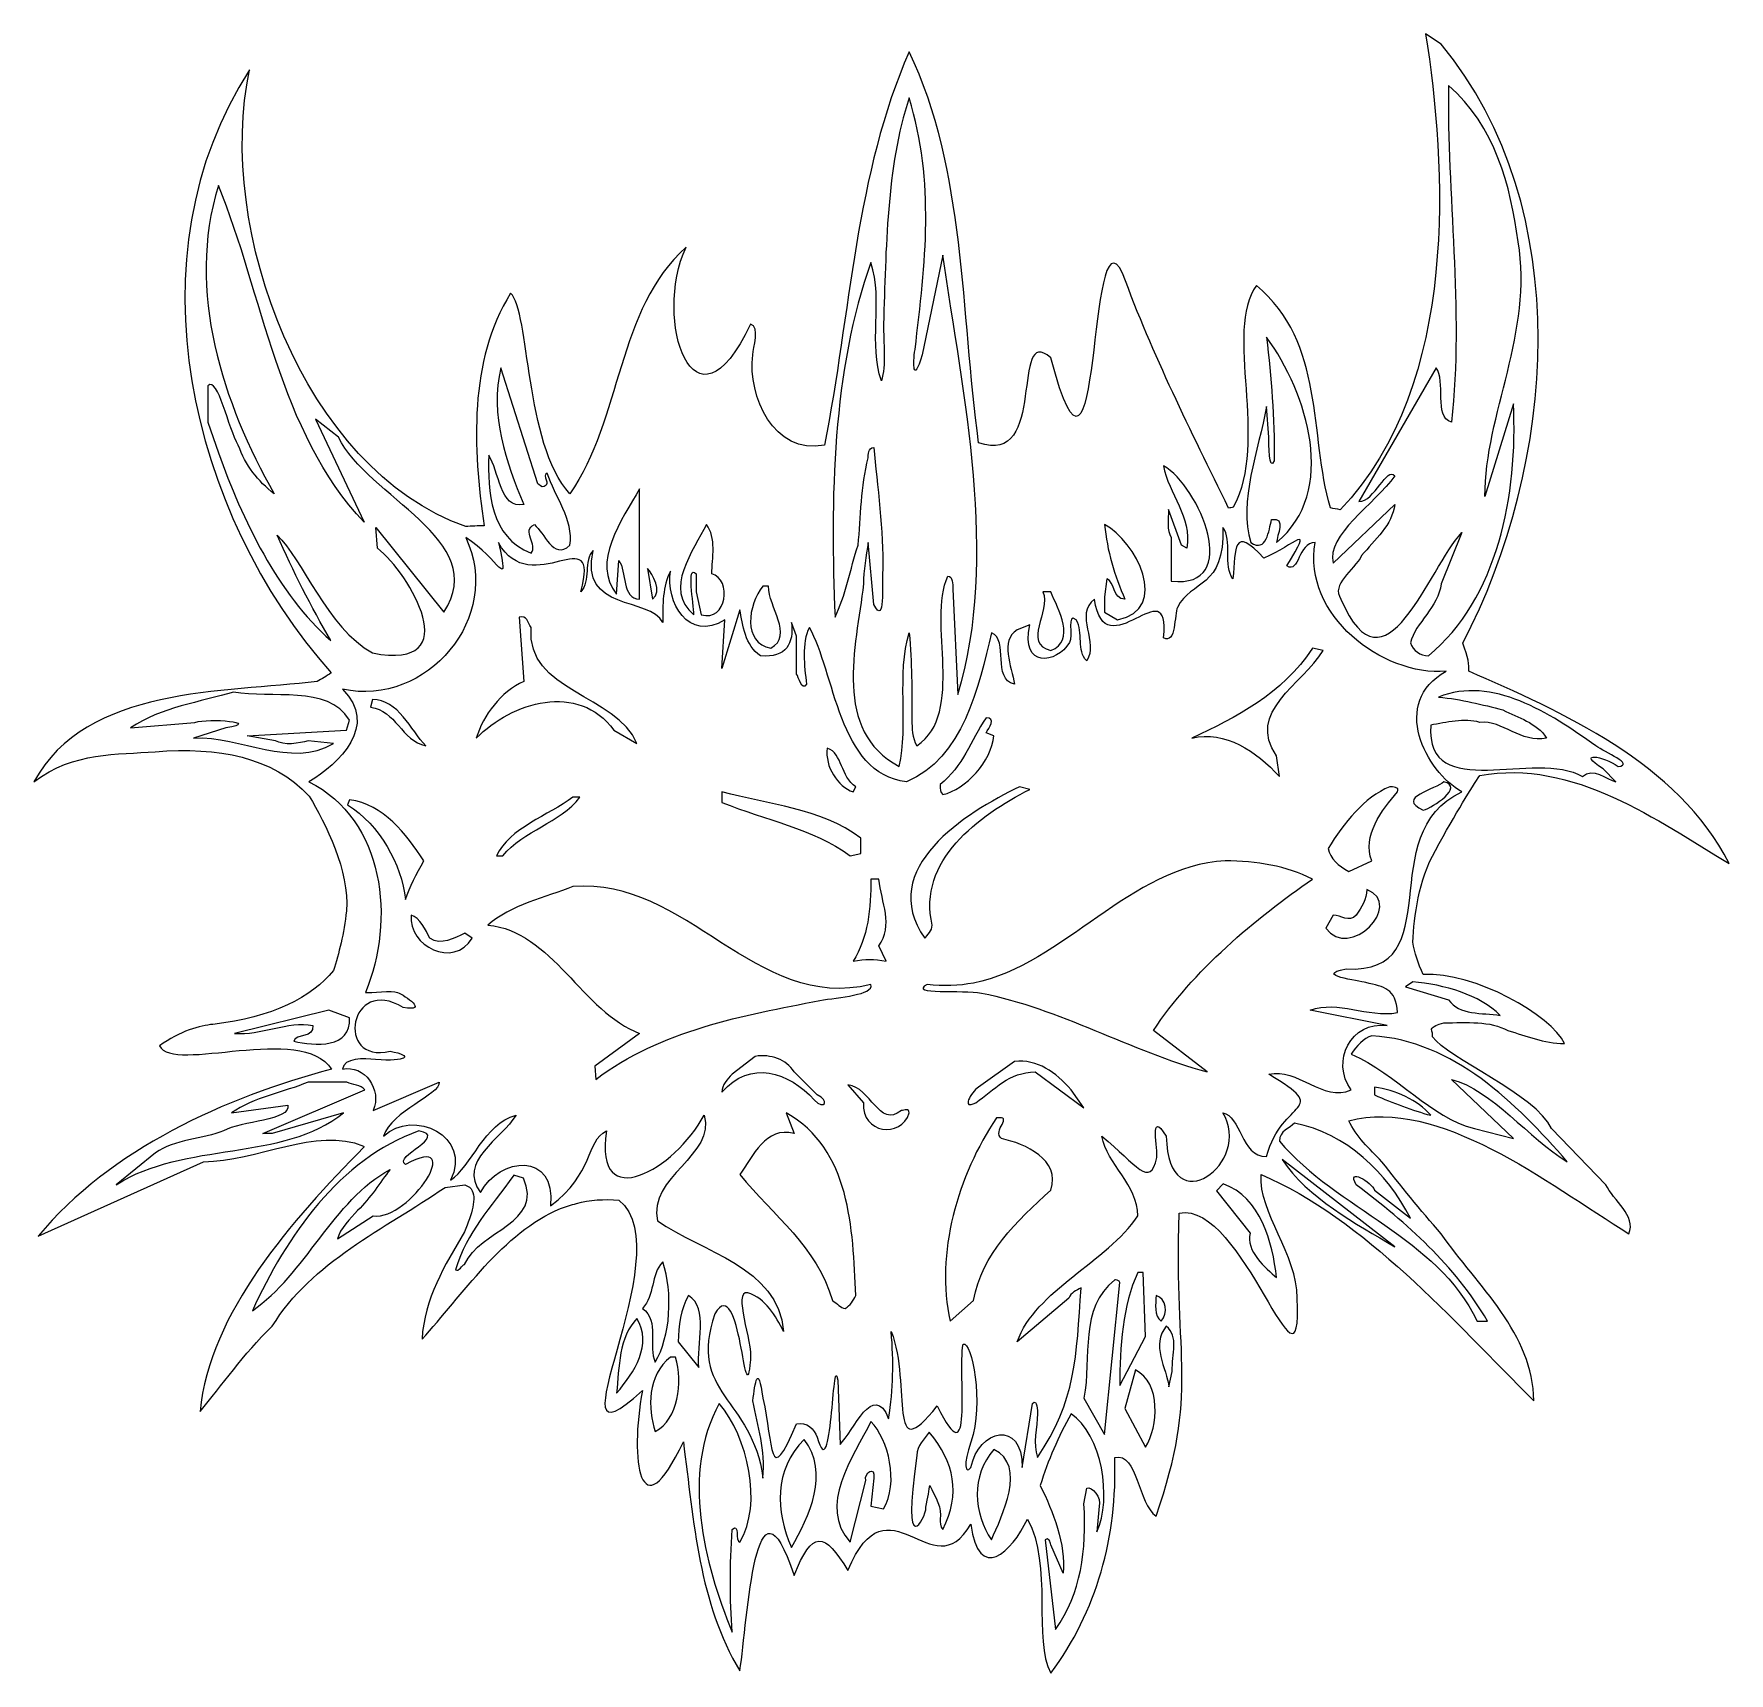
# Model space of a CAD drawing. Header units: centimetres. Extents: x -5.5 to 5.5, y -5.3 to 5.3.
import ezdxf

# ---------------------------------------------------------------- set-up
doc = ezdxf.new("R2010")
doc.units = ezdxf.units.CM
doc.header["$MEASUREMENT"] = 0
doc.layers.add('Ebene 1', color=7, linetype='Continuous')

msp = doc.modelspace()

# ---------------------------------------------------------------- linework, layer by layer
at = {"layer": 'Ebene 1'}
for points, knots in [([(-2.67955, -2.1748), (-2.67955, -2.1748), (-2.71003, -2.15956), (-2.71003, -2.15956), (-2.71003, -2.15956), (-2.71003, -2.15956), (-2.83957, -2.17734), (-2.83957, -2.17734), (-2.83957, -2.17734), (-3.23327, -2.44658), (-3.70825, -2.66248), (-3.96479, -3.08158), (-3.96479, -3.08158), (-4.15529, -3.26446), (-4.29245, -3.46766), (-4.43469, -3.6353), (-4.43469, -3.6353), (-4.37627, -3.0003), (-3.83271, -2.38308), (-3.36789, -1.91572), (-3.36789, -1.91572), (-3.36789, -1.91318), (-3.36789, -1.91064), (-3.37043, -1.9081), (-3.37043, -1.9081), (-3.67523, -1.77856), (-4.06893, -2.0097), (-4.41183, -2.0097), (-4.41183, -2.0097), (-4.41183, -2.0097), (-5.48879, -2.49484), (-5.48879, -2.49484), (-5.48879, -2.49484), (-5.01889, -1.92588), (-4.26705, -1.5906), (-3.57871, -1.40772), (-3.57871, -1.40772), (-3.77429, -1.10546), (-4.61249, -1.4382), (-4.69885, -1.25532), (-4.69885, -1.25532), (-4.56677, -1.1588), (-4.43215, -1.12324), (-4.35087, -1.11562), (-4.35087, -1.11562), (-3.96225, -1.0699), (-3.70825, -0.94036), (-3.56601, -0.7651), (-3.56601, -0.7651), (-3.53045, -0.65588), (-3.49743, -0.5238), (-3.48219, -0.37648), (-3.48219, -0.37648), (-3.45933, -0.1174), (-3.61935, 0.19501), (-3.72349, 0.37027), (-3.72349, 0.37027), (-3.96479, 0.62935), (-4.31531, 0.69031), (-4.72679, 0.65983), (-4.72679, 0.65983), (-4.97317, 0.63951), (-5.25257, 0.66237), (-5.51673, 0.46425), (-5.51673, 0.46425), (-5.17637, 1.08909), (-4.27467, 1.04337), (-3.67269, 1.11703), (-3.67269, 1.11703), (-3.64221, 1.13227), (-3.61173, 1.15259), (-3.58125, 1.17291), (-3.58125, 1.17291), (-4.50581, 2.21431), (-4.89697, 3.89325), (-4.11211, 5.09975), (-4.11211, 5.09975), (-4.33563, 4.06851), (-3.76159, 2.49625), (-2.70495, 2.12541), (-2.70495, 2.12541), (-2.66685, 2.12795), (-2.62621, 2.13049), (-2.58557, 2.13049), (-2.58557, 2.13049), (-2.65669, 2.63849), (-2.68717, 3.20491), (-2.41285, 3.64433), (-2.41285, 3.64433), (-2.28331, 3.52749), (-2.32649, 2.67151), (-2.02677, 2.33877), (-2.02677, 2.33877), (-1.68895, 2.82391), (-1.72197, 3.54273), (-1.26985, 3.94405), (-1.26985, 3.94405), (-1.48829, 3.47669), (-1.21905, 2.65627), (-0.85075, 3.44367), (-0.85075, 3.44367), (-0.78471, 3.42589), (-0.83551, 3.29127), (-0.83551, 3.24301), (-0.83551, 3.24301), (-0.86853, 2.97377), (-0.70089, 2.59023), (-0.36815, 2.65627), (-0.36815, 2.65627), (-0.20051, 3.50971), (-0.16495, 4.43173), (0.18302, 5.21659), (0.18302, 5.21659), (0.55132, 4.44697), (0.5183, 3.52749), (0.63514, 2.67151), (0.63514, 2.67151), (1.08726, 2.50641), (0.8358, 3.45891), (1.10504, 3.22523), (1.10504, 3.22523), (1.43778, 1.97047), (1.33872, 4.24631), (1.5724, 3.77641), (1.5724, 3.77641), (1.77052, 3.23539), (2.01436, 2.75533), (2.26328, 2.24479), (2.26328, 2.24479), (2.27344, 2.24733), (2.2836, 2.24987), (2.29376, 2.25241), (2.29376, 2.25241), (2.52744, 2.67913), (2.23026, 3.40049), (2.44362, 3.69513), (2.44362, 3.69513), (2.8932, 3.32429), (2.78652, 2.72231), (2.92622, 2.24733), (2.92622, 2.24733), (2.94654, 2.24225), (2.9694, 2.23971), (2.98972, 2.23463), (2.98972, 2.23463), (3.77712, 3.06013), (3.67806, 4.49523), (3.54598, 5.33343), (3.54598, 5.33343), (3.54598, 5.33343), (3.64758, 5.26739), (3.64758, 5.26739), (3.64758, 5.26739), (4.53404, 4.18789), (4.39688, 2.53181), (3.78728, 1.36595), (3.78728, 1.36595), (3.82284, 1.27451), (3.83046, 1.22371), (3.82792, 1.18307), (3.82792, 1.18307), (4.41974, 0.92399), (5.1919, 0.58871), (5.5221, -0.06914), (5.5221, -0.06914), (5.06236, 0.20771), (4.5061, 0.61665), (3.89904, 0.50489), (3.89904, 0.50489), (3.84824, 0.42869), (3.74664, 0.26613), (3.60948, 0.01721), (3.60948, 0.01721), (3.50026, -0.1809), (3.46978, -0.41204), (3.46216, -0.57968), (3.46216, -0.57968), (3.47486, -0.64826), (3.49518, -0.71938), (3.53074, -0.7905), (3.53074, -0.7905), (3.86348, -0.77272), (4.3664, -1.0572), (4.45022, -1.24008), (4.45022, -1.24008), (4.3156, -1.24008), (4.19876, -1.18928), (4.08192, -1.15626), (4.08192, -1.15626), (3.96508, -1.09022), (3.81522, -1.10546), (3.66536, -1.10546), (3.66536, -1.10546), (3.61964, -1.11562), (3.59424, -1.13086), (3.58408, -1.1461), (3.58408, -1.1461), (3.58916, -1.16388), (3.5917, -1.18166), (3.5917, -1.1969), (3.5917, -1.1969), (3.68314, -1.33406), (4.2648, -1.57282), (4.3664, -1.7938), (4.3664, -1.7938), (4.3664, -1.7938), (4.71946, -2.15956), (4.71946, -2.15956), (4.71946, -2.15956), (4.76772, -2.26116), (4.92012, -2.36276), (4.86932, -2.4796), (4.86932, -2.4796), (4.33338, -2.14432), (3.6298, -1.5906), (3.0456, -1.743), (3.0456, -1.743), (3.09386, -1.8446), (3.17768, -1.92588), (3.2615, -2.0097), (3.2615, -2.0097), (3.37834, -2.15956), (3.51296, -2.3272), (3.64758, -2.4796), (3.64758, -2.4796), (3.88126, -2.81488), (4.24956, -3.13238), (4.24956, -3.56672), (4.24956, -3.56672), (3.7314, -3.04856), (3.14466, -2.378), (2.4741, -2.09352), (2.4741, -2.09352), (2.45886, -2.34498), (2.71032, -2.61168), (2.71032, -2.8987), (2.71032, -2.8987), (2.74334, -3.66578), (2.35726, -2.26116), (1.9407, -2.34498), (1.9407, -2.34498), (1.90768, -3.31526), (2.07278, -3.50068), (1.79084, -4.31856), (1.79084, -4.31856), (1.67146, -4.23728), (1.67146, -3.902), (1.5216, -3.93502), (1.5216, -3.93502), (1.53938, -4.45318), (1.40476, -4.93832), (1.10504, -5.33964), (1.10504, -5.33964), (0.98566, -5.12374), (1.12028, -4.6386), (0.95264, -4.33634), (0.95264, -4.33634), (0.85104, -4.55478), (0.63514, -4.75544), (0.58434, -4.36936), (0.58434, -4.36936), (0.33288, -4.80624), (0.0484, -4.03662), (-0.21575, -4.67162), (-0.21575, -4.67162), (-0.36815, -4.42016), (-0.44943, -4.40492), (-0.56627, -4.70464), (-0.56627, -4.70464), (-0.82027, -3.93502), (-0.86853, -4.98912), (-0.91933, -5.3244), (-0.91933, -5.3244), (-1.18603, -4.88752), (-1.21905, -4.35412), (-1.28763, -3.83342), (-1.28763, -3.83342), (-1.57211, -4.43794), (-1.63815, -3.9528), (-1.55433, -3.50068), (-1.55433, -3.50068), (-2.20965, -4.10266), (-1.28763, -2.59644), (-1.70673, -2.26116), (-1.70673, -2.26116), (-1.80325, -2.251), (-1.89723, -2.25862), (-1.98359, -2.28148), (-1.98359, -2.28148), (-2.01661, -2.29164), (-2.05217, -2.30434), (-2.08773, -2.3145), (-2.08773, -2.3145), (-2.46111, -2.46944), (-2.73035, -2.88346), (-2.98943, -3.1654), (-2.98943, -3.1654), (-2.97419, -2.90124), (-2.84211, -2.68534), (-2.71257, -2.4669), (-2.71257, -2.4669), (-2.66685, -2.35006), (-2.62875, -2.24592), (-2.66939, -2.1875), (-2.66939, -2.1875), (-2.67193, -2.18242), (-2.67701, -2.17988), (-2.67955, -2.1748)], [0, 0, 0, 0, 0.01298701, 0.01298701, 0.01298701, 0.01298701, 0.02597403, 0.02597403, 0.02597403, 0.02597403, 0.03896104, 0.03896104, 0.03896104, 0.03896104, 0.05194805, 0.05194805, 0.05194805, 0.05194805, 0.06493506, 0.06493506, 0.06493506, 0.06493506, 0.07792208, 0.07792208, 0.07792208, 0.07792208, 0.09090909, 0.09090909, 0.09090909, 0.09090909, 0.1038961, 0.1038961, 0.1038961, 0.1038961, 0.11688312, 0.11688312, 0.11688312, 0.11688312, 0.12987013, 0.12987013, 0.12987013, 0.12987013, 0.14285714, 0.14285714, 0.14285714, 0.14285714, 0.15584416, 0.15584416, 0.15584416, 0.15584416, 0.16883117, 0.16883117, 0.16883117, 0.16883117, 0.18181818, 0.18181818, 0.18181818, 0.18181818, 0.19480519, 0.19480519, 0.19480519, 0.19480519, 0.20779221, 0.20779221, 0.20779221, 0.20779221, 0.22077922, 0.22077922, 0.22077922, 0.22077922, 0.23376623, 0.23376623, 0.23376623, 0.23376623, 0.24675325, 0.24675325, 0.24675325, 0.24675325, 0.25974026, 0.25974026, 0.25974026, 0.25974026, 0.27272727, 0.27272727, 0.27272727, 0.27272727, 0.28571429, 0.28571429, 0.28571429, 0.28571429, 0.2987013, 0.2987013, 0.2987013, 0.2987013, 0.31168831, 0.31168831, 0.31168831, 0.31168831, 0.32467532, 0.32467532, 0.32467532, 0.32467532, 0.33766234, 0.33766234, 0.33766234, 0.33766234, 0.35064935, 0.35064935, 0.35064935, 0.35064935, 0.36363636, 0.36363636, 0.36363636, 0.36363636, 0.37662338, 0.37662338, 0.37662338, 0.37662338, 0.38961039, 0.38961039, 0.38961039, 0.38961039, 0.4025974, 0.4025974, 0.4025974, 0.4025974, 0.41558442, 0.41558442, 0.41558442, 0.41558442, 0.42857143, 0.42857143, 0.42857143, 0.42857143, 0.44155844, 0.44155844, 0.44155844, 0.44155844, 0.45454545, 0.45454545, 0.45454545, 0.45454545, 0.46753247, 0.46753247, 0.46753247, 0.46753247, 0.48051948, 0.48051948, 0.48051948, 0.48051948, 0.49350649, 0.49350649, 0.49350649, 0.49350649, 0.50649351, 0.50649351, 0.50649351, 0.50649351, 0.51948052, 0.51948052, 0.51948052, 0.51948052, 0.53246753, 0.53246753, 0.53246753, 0.53246753, 0.54545455, 0.54545455, 0.54545455, 0.54545455, 0.55844156, 0.55844156, 0.55844156, 0.55844156, 0.57142857, 0.57142857, 0.57142857, 0.57142857, 0.58441558, 0.58441558, 0.58441558, 0.58441558, 0.5974026, 0.5974026, 0.5974026, 0.5974026, 0.61038961, 0.61038961, 0.61038961, 0.61038961, 0.62337662, 0.62337662, 0.62337662, 0.62337662, 0.63636364, 0.63636364, 0.63636364, 0.63636364, 0.64935065, 0.64935065, 0.64935065, 0.64935065, 0.66233766, 0.66233766, 0.66233766, 0.66233766, 0.67532468, 0.67532468, 0.67532468, 0.67532468, 0.68831169, 0.68831169, 0.68831169, 0.68831169, 0.7012987, 0.7012987, 0.7012987, 0.7012987, 0.71428571, 0.71428571, 0.71428571, 0.71428571, 0.72727273, 0.72727273, 0.72727273, 0.72727273, 0.74025974, 0.74025974, 0.74025974, 0.74025974, 0.75324675, 0.75324675, 0.75324675, 0.75324675, 0.76623377, 0.76623377, 0.76623377, 0.76623377, 0.77922078, 0.77922078, 0.77922078, 0.77922078, 0.79220779, 0.79220779, 0.79220779, 0.79220779, 0.80519481, 0.80519481, 0.80519481, 0.80519481, 0.81818182, 0.81818182, 0.81818182, 0.81818182, 0.83116883, 0.83116883, 0.83116883, 0.83116883, 0.84415584, 0.84415584, 0.84415584, 0.84415584, 0.85714286, 0.85714286, 0.85714286, 0.85714286, 0.87012987, 0.87012987, 0.87012987, 0.87012987, 0.88311688, 0.88311688, 0.88311688, 0.88311688, 0.8961039, 0.8961039, 0.8961039, 0.8961039, 0.90909091, 0.90909091, 0.90909091, 0.90909091, 0.92207792, 0.92207792, 0.92207792, 0.92207792, 0.93506494, 0.93506494, 0.93506494, 0.93506494, 0.94805195, 0.94805195, 0.94805195, 0.94805195, 0.96103896, 0.96103896, 0.96103896, 0.96103896, 0.97402597, 0.97402597, 0.97402597, 0.97402597, 0.98701299, 0.98701299, 0.98701299, 0.98701299, 1, 1, 1, 1]), ([(-2.35697, 1.53613), (-2.30363, 1.55137), (-2.30363, 1.50057), (-2.27823, 1.46755), (-2.27823, 1.46755), (-2.31379, 1.04845), (-1.72197, 1.03321), (-1.58989, 0.71317), (-1.58989, 0.71317), (-1.58989, 0.71317), (-1.73975, 0.79953), (-1.73975, 0.79953), (-1.73975, 0.79953), (-1.97343, 1.11703), (-2.40269, 0.98241), (-2.63637, 0.74873), (-2.63637, 0.74873), (-2.59065, 0.89859), (-2.47635, 1.04845), (-2.32649, 1.11703), (-2.32649, 1.11703), (-2.32649, 1.11703), (-2.35697, 1.53613), (-2.35697, 1.53613)], [0, 0, 0, 0, 0.16666667, 0.16666667, 0.16666667, 0.16666667, 0.33333333, 0.33333333, 0.33333333, 0.33333333, 0.5, 0.5, 0.5, 0.5, 0.66666667, 0.66666667, 0.66666667, 0.66666667, 0.83333333, 0.83333333, 0.83333333, 0.83333333, 1, 1, 1, 1]), ([(2.80938, 1.33293), (2.80938, 1.33293), (2.87796, 1.31769), (2.87796, 1.31769), (2.87796, 1.31769), (2.74334, 1.09925), (2.37504, 0.91637), (2.5757, 0.63189), (2.5757, 0.63189), (2.5757, 0.63189), (2.59348, 0.49727), (2.59348, 0.49727), (2.59348, 0.49727), (2.44362, 0.66491), (2.24042, 0.79953), (2.02452, 0.74873), (2.02452, 0.74873), (2.309, 0.88081), (2.61126, 1.03321), (2.80938, 1.33293)], [0, 0, 0, 0, 0.2, 0.2, 0.2, 0.2, 0.4, 0.4, 0.4, 0.4, 0.6, 0.6, 0.6, 0.6, 0.8, 0.8, 0.8, 0.8, 1, 1, 1, 1]), ([(-3.31201, 1.00019), (-3.14437, 1.00019), (-3.06309, 0.79953), (-2.96403, 0.69793), (-2.96403, 0.69793), (-3.12405, 0.73095), (-3.15961, 0.93161), (-3.32471, 0.94939), (-3.32471, 0.94939), (-3.32471, 0.94939), (-3.31201, 1.00019), (-3.31201, 1.00019)], [0, 0, 0, 0, 0.33333333, 0.33333333, 0.33333333, 0.33333333, 0.66666667, 0.66666667, 0.66666667, 0.66666667, 1, 1, 1, 1]), ([(0.6834, 0.88081), (0.75198, 0.88081), (0.70118, 0.81477), (0.6834, 0.78175), (0.6834, 0.78175), (0.6834, 0.78175), (0.7342, 0.76397), (0.7342, 0.76397), (0.7342, 0.76397), (0.71896, 0.59633), (0.55132, 0.41345), (0.40146, 0.38043), (0.40146, 0.38043), (0.38368, 0.39821), (0.38368, 0.41345), (0.38368, 0.44647), (0.38368, 0.44647), (0.53354, 0.56331), (0.58434, 0.73095), (0.6834, 0.88081)], [0, 0, 0, 0, 0.2, 0.2, 0.2, 0.2, 0.4, 0.4, 0.4, 0.4, 0.6, 0.6, 0.6, 0.6, 0.8, 0.8, 0.8, 0.8, 1, 1, 1, 1]), ([(-0.35037, 0.68269), (-0.24877, 0.64713), (-0.26655, 0.49727), (-0.16495, 0.43123), (-0.16495, 0.43123), (-0.16495, 0.43123), (-0.18273, 0.39821), (-0.18273, 0.39821), (-0.18273, 0.39821), (-0.28179, 0.43123), (-0.36815, 0.56331), (-0.35037, 0.68269)], [0, 0, 0, 0, 0.33333333, 0.33333333, 0.33333333, 0.33333333, 0.66666667, 0.66666667, 0.66666667, 0.66666667, 1, 1, 1, 1]), ([(3.66536, 0.46425), (3.79744, 0.43123), (3.59678, 0.29661), (3.53074, 0.27883), (3.53074, 0.27883), (3.34532, 0.36265), (3.61456, 0.41345), (3.66536, 0.46425)], [0, 0, 0, 0, 0.5, 0.5, 0.5, 0.5, 1, 1, 1, 1]), ([(-3.46187, 0.34741), (-3.23835, 0.31439), (-3.09611, 0.12897), (-2.97673, -0.05136), (-2.97673, -0.05136), (-3.02499, -0.13518), (-3.07071, -0.219), (-3.09611, -0.30282), (-3.09611, -0.30282), (-3.12659, -0.06914), (-3.26121, 0.17977), (-3.47457, 0.31439), (-3.47457, 0.31439), (-3.47457, 0.31439), (-3.46187, 0.34741), (-3.46187, 0.34741)], [0, 0, 0, 0, 0.25, 0.25, 0.25, 0.25, 0.5, 0.5, 0.5, 0.5, 0.75, 0.75, 0.75, 0.75, 1, 1, 1, 1]), ([(-2.00645, 0.36265), (-2.00645, 0.36265), (-1.96073, 0.36265), (-1.96073, 0.36265), (-1.96073, 0.36265), (-2.09281, 0.19501), (-2.32649, 0.14675), (-2.46365, -0.01834), (-2.46365, -0.01834), (-2.46365, -0.01834), (-2.50429, -0.01834), (-2.50429, -0.01834), (-2.50429, -0.01834), (-2.42047, 0.16199), (-2.16647, 0.24581), (-2.00645, 0.36265)], [0, 0, 0, 0, 0.25, 0.25, 0.25, 0.25, 0.5, 0.5, 0.5, 0.5, 0.75, 0.75, 0.75, 0.75, 1, 1, 1, 1]), ([(-1.03617, 0.39821), (-0.73391, 0.31439), (-0.39863, 0.29661), (-0.13193, 0.09595), (-0.13193, 0.09595), (-0.13193, 0.09595), (-0.13193, -0.0031), (-0.13193, -0.0031), (-0.13193, -0.0031), (-0.13193, -0.0031), (-0.20051, -0.01834), (-0.20051, -0.01834), (-0.20051, -0.01834), (-0.44943, 0.16199), (-0.75169, 0.21279), (-1.03617, 0.32963), (-1.03617, 0.32963), (-1.03617, 0.32963), (-1.03617, 0.39821), (-1.03617, 0.39821)], [0, 0, 0, 0, 0.2, 0.2, 0.2, 0.2, 0.4, 0.4, 0.4, 0.4, 0.6, 0.6, 0.6, 0.6, 0.8, 0.8, 0.8, 0.8, 1, 1, 1, 1]), ([(0.90184, 0.43123), (0.90184, 0.43123), (0.96788, 0.41345), (0.96788, 0.41345), (0.96788, 0.41345), (0.63514, 0.24581), (0.23382, -0.05136), (0.33288, -0.47046), (0.33288, -0.47046), (0.33288, -0.50348), (0.29986, -0.5365), (0.28462, -0.55428), (0.28462, -0.55428), (-0.03287, -0.10216), (0.55132, 0.26359), (0.90184, 0.43123)], [0, 0, 0, 0, 0.25, 0.25, 0.25, 0.25, 0.5, 0.5, 0.5, 0.5, 0.75, 0.75, 0.75, 0.75, 1, 1, 1, 1]), ([(3.3123, 0.43123), (3.33008, 0.43123), (3.37834, 0.43123), (3.3631, 0.39821), (3.3631, 0.39821), (3.2615, 0.27883), (3.12942, 0.11119), (3.19546, -0.05136), (3.19546, -0.05136), (3.19546, -0.05136), (3.0456, -0.11994), (3.0456, -0.11994), (3.0456, -0.11994), (2.97702, -0.08438), (2.92622, -0.03612), (2.91098, 0.02991), (2.91098, 0.02991), (3.01258, 0.19501), (3.14466, 0.36265), (3.3123, 0.43123)], [0, 0, 0, 0, 0.2, 0.2, 0.2, 0.2, 0.4, 0.4, 0.4, 0.4, 0.6, 0.6, 0.6, 0.6, 0.8, 0.8, 0.8, 0.8, 1, 1, 1, 1]), ([(2.24042, -0.05136), (2.44362, -0.05136), (2.64174, -0.08438), (2.80938, -0.17074), (2.80938, -0.17074), (2.44362, -0.41966), (2.02452, -0.77272), (1.77306, -1.15626), (1.77306, -1.15626), (1.77306, -1.15626), (2.12358, -1.4255), (2.12358, -1.4255), (2.12358, -1.4255), (1.62066, -1.28834), (1.16346, -1.01148), (0.65292, -0.91242), (0.65292, -0.91242), (0.53608, -0.88956), (0.17032, -0.92258), (0.29986, -0.85654), (0.29986, -0.85654), (0.40654, -0.86924), (0.5056, -0.86416), (0.60212, -0.84638), (0.60212, -0.84638), (1.1914, -0.727), (1.6232, -0.08184), (2.24042, -0.05136)], [0, 0, 0, 0, 0.14285714, 0.14285714, 0.14285714, 0.14285714, 0.28571429, 0.28571429, 0.28571429, 0.28571429, 0.42857143, 0.42857143, 0.42857143, 0.42857143, 0.57142857, 0.57142857, 0.57142857, 0.57142857, 0.71428571, 0.71428571, 0.71428571, 0.71428571, 0.85714286, 0.85714286, 0.85714286, 0.85714286, 1, 1, 1, 1]), ([(-2.00645, -0.219), (-1.26985, -0.15296), (-0.82027, -1.03942), (-0.06589, -0.85654), (-0.06589, -0.85654), (-0.04811, -0.92512), (-0.27417, -0.93782), (-0.39863, -0.96068), (-0.39863, -0.96068), (-0.89393, -1.05466), (-1.44257, -1.15626), (-1.85659, -1.47376), (-1.85659, -1.47376), (-1.85659, -1.47376), (-1.86421, -1.3874), (-1.86421, -1.3874), (-1.86421, -1.3874), (-1.86421, -1.3874), (-1.57211, -1.17404), (-1.57211, -1.17404), (-1.57211, -1.17404), (-1.94041, -1.03942), (-2.14615, -0.50348), (-2.56017, -0.47046), (-2.56017, -0.47046), (-2.41285, -0.33838), (-2.18425, -0.28758), (-2.00645, -0.219)], [0, 0, 0, 0, 0.14285714, 0.14285714, 0.14285714, 0.14285714, 0.28571429, 0.28571429, 0.28571429, 0.28571429, 0.42857143, 0.42857143, 0.42857143, 0.42857143, 0.57142857, 0.57142857, 0.57142857, 0.57142857, 0.71428571, 0.71428571, 0.71428571, 0.71428571, 0.85714286, 0.85714286, 0.85714286, 0.85714286, 1, 1, 1, 1]), ([(-0.06589, -0.17074), (-0.06589, -0.17074), (-0.01509, -0.17074), (-0.01509, -0.17074), (-0.01509, -0.17074), (0.00268, -0.3206), (0.08142, -0.47046), (-0.01509, -0.60508), (-0.01509, -0.60508), (-0.01509, -0.60508), (0.03316, -0.70414), (0.03316, -0.70414), (0.03316, -0.70414), (-0.04811, -0.6889), (-0.09891, -0.6889), (-0.18273, -0.70414), (-0.18273, -0.70414), (-0.08367, -0.55428), (-0.06589, -0.35362), (-0.06589, -0.17074)], [0, 0, 0, 0, 0.2, 0.2, 0.2, 0.2, 0.4, 0.4, 0.4, 0.4, 0.6, 0.6, 0.6, 0.6, 0.8, 0.8, 0.8, 0.8, 1, 1, 1, 1]), ([(3.16244, -0.23678), (3.4139, -0.33838), (3.0456, -0.70414), (2.89574, -0.48824), (2.89574, -0.48824), (2.89574, -0.48824), (2.944, -0.40442), (2.944, -0.40442), (2.944, -0.40442), (2.9948, -0.40442), (3.0456, -0.45522), (3.09386, -0.40442), (3.09386, -0.40442), (3.12942, -0.35362), (3.16244, -0.30282), (3.16244, -0.23678)], [0, 0, 0, 0, 0.25, 0.25, 0.25, 0.25, 0.5, 0.5, 0.5, 0.5, 0.75, 0.75, 0.75, 0.75, 1, 1, 1, 1]), ([(-3.06055, -0.40442), (-3.00213, -0.41966), (-2.96657, -0.50348), (-2.93863, -0.55428), (-2.93863, -0.55428), (-2.86497, -0.60508), (-2.77861, -0.55428), (-2.71003, -0.52126), (-2.71003, -0.52126), (-2.71003, -0.52126), (-2.66177, -0.55428), (-2.66177, -0.55428), (-2.66177, -0.55428), (-2.78623, -0.75494), (-3.07833, -0.60508), (-3.06055, -0.40442)], [0, 0, 0, 0, 0.25, 0.25, 0.25, 0.25, 0.5, 0.5, 0.5, 0.5, 0.75, 0.75, 0.75, 0.75, 1, 1, 1, 1]), ([(-0.82027, -1.3239), (-0.71867, -1.30866), (-0.61707, -1.34168), (-0.56627, -1.4255), (-0.56627, -1.4255), (-0.56627, -1.4255), (-0.41641, -1.57536), (-0.41641, -1.57536), (-0.41641, -1.57536), (-0.33259, -1.60838), (-0.36815, -1.67696), (-0.43419, -1.60838), (-0.43419, -1.60838), (-0.60183, -1.4255), (-0.85075, -1.34168), (-1.03617, -1.55758), (-1.03617, -1.55758), (-1.03617, -1.50932), (-1.00315, -1.47376), (-0.97013, -1.44074), (-0.97013, -1.44074), (-0.97013, -1.44074), (-0.82027, -1.3239), (-0.82027, -1.3239)], [0, 0, 0, 0, 0.16666667, 0.16666667, 0.16666667, 0.16666667, 0.33333333, 0.33333333, 0.33333333, 0.33333333, 0.5, 0.5, 0.5, 0.5, 0.66666667, 0.66666667, 0.66666667, 0.66666667, 0.83333333, 0.83333333, 0.83333333, 0.83333333, 1, 1, 1, 1]), ([(0.86882, -1.35692), (1.01868, -1.34168), (1.13552, -1.4255), (1.23712, -1.54234), (1.23712, -1.54234), (1.23712, -1.54234), (1.32094, -1.65918), (1.32094, -1.65918), (1.32094, -1.65918), (1.32094, -1.65918), (1.00344, -1.4255), (1.00344, -1.4255), (1.00344, -1.4255), (0.8358, -1.4255), (0.7342, -1.54234), (0.61736, -1.62616), (0.61736, -1.62616), (0.5183, -1.67696), (0.58434, -1.55758), (0.63514, -1.52456), (0.63514, -1.52456), (0.63514, -1.52456), (0.86882, -1.35692), (0.86882, -1.35692)], [0, 0, 0, 0, 0.16666667, 0.16666667, 0.16666667, 0.16666667, 0.33333333, 0.33333333, 0.33333333, 0.33333333, 0.5, 0.5, 0.5, 0.5, 0.66666667, 0.66666667, 0.66666667, 0.66666667, 0.83333333, 0.83333333, 0.83333333, 0.83333333, 1, 1, 1, 1]), ([(-0.21575, -1.50932), (-0.06589, -1.52456), (-0.01509, -1.7938), (0.13222, -1.67696), (0.13222, -1.67696), (0.15, -1.67696), (0.18302, -1.65918), (0.18302, -1.6922), (0.18302, -1.6922), (0.13222, -1.85984), (-0.13193, -1.82682), (-0.11415, -1.62616), (-0.11415, -1.62616), (-0.11415, -1.62616), (-0.21575, -1.50932), (-0.21575, -1.50932)], [0, 0, 0, 0, 0.25, 0.25, 0.25, 0.25, 0.5, 0.5, 0.5, 0.5, 0.75, 0.75, 0.75, 0.75, 1, 1, 1, 1]), ([(-0.61707, -1.6922), (-0.20051, -1.92588), (-0.18273, -2.44658), (-0.16495, -2.88092), (-0.16495, -2.88092), (-0.18273, -2.91394), (-0.20051, -2.94696), (-0.23353, -2.96474), (-0.23353, -2.96474), (-0.26655, -2.96474), (-0.28179, -2.93172), (-0.31735, -2.91394), (-0.31735, -2.91394), (-0.41641, -2.56342), (-0.70089, -2.36276), (-0.91933, -2.09352), (-0.91933, -2.09352), (-0.83551, -1.97668), (-0.75169, -1.77602), (-0.56627, -1.82682), (-0.56627, -1.82682), (-0.56627, -1.82682), (-0.61707, -1.6922), (-0.61707, -1.6922)], [0, 0, 0, 0, 0.16666667, 0.16666667, 0.16666667, 0.16666667, 0.33333333, 0.33333333, 0.33333333, 0.33333333, 0.5, 0.5, 0.5, 0.5, 0.66666667, 0.66666667, 0.66666667, 0.66666667, 0.83333333, 0.83333333, 0.83333333, 0.83333333, 1, 1, 1, 1]), ([(0.75198, -1.72522), (0.86882, -1.70744), (0.71896, -1.80904), (0.785, -1.85984), (0.785, -1.85984), (0.9374, -1.89286), (1.17108, -1.99446), (1.10504, -2.19512), (1.10504, -2.19512), (0.8866, -2.39578), (0.65292, -2.61168), (0.60212, -2.91394), (0.60212, -2.91394), (0.60212, -2.91394), (0.44972, -3.04856), (0.44972, -3.04856), (0.44972, -3.04856), (0.35066, -2.61168), (0.50052, -2.09352), (0.75198, -1.72522)], [0, 0, 0, 0, 0.2, 0.2, 0.2, 0.2, 0.4, 0.4, 0.4, 0.4, 0.6, 0.6, 0.6, 0.6, 0.8, 0.8, 0.8, 0.8, 1, 1, 1, 1])]:
    msp.add_open_spline(points, degree=3, knots=knots, dxfattribs=at)
at = {"layer": 'Ebene 1', "color": 7}
for points, knots in [([(4.11748, 2.92551), (4.14796, 2.33877), (4.01588, 1.65297), (3.56376, 1.28467), (3.56376, 1.28467), (3.51296, 1.28467), (3.46216, 1.31769), (3.44692, 1.36849), (3.44692, 1.36849), (3.47994, 1.50057), (3.6298, 1.60217), (3.64758, 1.75203), (3.64758, 1.75203), (3.64758, 1.75203), (3.7822, 2.08731), (3.7822, 2.08731), (3.7822, 2.08731), (3.56376, 1.85363), (3.27928, 0.98241), (2.9948, 1.65297), (2.9948, 1.65297), (2.92622, 1.75203), (3.07862, 1.83585), (3.12942, 1.93745), (3.12942, 1.93745), (3.21324, 2.03651), (3.33008, 2.13811), (3.34532, 2.27019), (3.34532, 2.27019), (3.34532, 2.27019), (2.944, 1.88665), (2.944, 1.88665), (2.944, 1.88665), (2.89574, 2.06953), (3.21324, 2.27019), (3.34532, 2.45561), (3.34532, 2.45561), (3.29452, 2.52165), (3.21324, 2.28797), (3.11164, 2.28797), (3.11164, 2.28797), (3.11164, 2.28797), (3.61456, 3.15919), (3.61456, 3.15919), (3.61456, 3.15919), (3.6806, 3.07537), (3.59678, 2.83915), (3.71362, 2.80613), (3.71362, 2.80613), (3.79744, 3.54273), (3.6806, 4.29711), (3.69584, 4.99815), (3.69584, 4.99815), (3.9981, 4.73145), (4.0997, 4.34537), (4.14796, 3.97961), (4.14796, 3.97961), (4.24956, 3.39287), (3.93206, 2.85693), (3.93206, 2.32099), (3.93206, 2.32099), (3.93206, 2.32099), (4.11748, 2.92551), (4.11748, 2.92551)], [0, 0, 0, 0, 0.0625, 0.0625, 0.0625, 0.0625, 0.125, 0.125, 0.125, 0.125, 0.1875, 0.1875, 0.1875, 0.1875, 0.25, 0.25, 0.25, 0.25, 0.3125, 0.3125, 0.3125, 0.3125, 0.375, 0.375, 0.375, 0.375, 0.4375, 0.4375, 0.4375, 0.4375, 0.5, 0.5, 0.5, 0.5, 0.5625, 0.5625, 0.5625, 0.5625, 0.625, 0.625, 0.625, 0.625, 0.6875, 0.6875, 0.6875, 0.6875, 0.75, 0.75, 0.75, 0.75, 0.8125, 0.8125, 0.8125, 0.8125, 0.875, 0.875, 0.875, 0.875, 0.9375, 0.9375, 0.9375, 0.9375, 1, 1, 1, 1]), ([(0.22112, 3.27857), (0.20588, 3.18713), (0.20842, 3.04489), (0.26684, 3.24301), (0.26684, 3.24301), (0.26684, 3.24301), (0.40146, 3.89325), (0.40146, 3.89325), (0.40146, 3.89325), (0.53354, 2.99155), (0.76976, 1.91967), (0.50052, 1.03321), (0.50052, 1.03321), (0.50052, 1.03321), (0.4675, 1.71901), (0.4675, 1.71901), (0.4675, 1.71901), (0.4675, 1.75203), (0.4675, 1.80283), (0.43448, 1.80283), (0.43448, 1.80283), (0.29986, 1.50057), (0.55132, 0.91637), (0.23382, 0.69793), (0.23382, 0.69793), (0.2008, 0.74873), (0.2008, 0.81477), (0.2008, 0.86557), (0.2008, 0.86557), (0.2008, 1.06623), (0.2008, 1.23387), (0.18302, 1.43453), (0.18302, 1.43453), (0.0992, 1.16529), (0.18302, 0.83255), (0.11698, 0.56331), (0.11698, 0.56331), (-0.31735, 0.79953), (-0.16495, 1.33293), (-0.11415, 1.75203), (-0.11415, 1.75203), (-0.11415, 1.83585), (-0.09891, 1.93745), (-0.08367, 2.02127), (-0.08367, 2.02127), (-0.08367, 2.02127), (-0.04811, 1.61741), (-0.04811, 1.61741), (-0.04811, 1.61741), (0.02808, 1.47517), (0.00522, 1.74695), (0.0103, 1.84347), (0.0103, 1.84347), (0.01792, 2.08985), (-0.02525, 2.39973), (-0.04811, 2.64103), (-0.04811, 2.64103), (-0.08367, 2.64103), (-0.08367, 2.59023), (-0.08367, 2.57245), (-0.08367, 2.57245), (-0.13193, 2.38703), (-0.13193, 2.18891), (-0.14971, 2.00349), (-0.14971, 2.00349), (-0.20051, 1.85363), (-0.23353, 1.66821), (-0.29957, 1.53613), (-0.29957, 1.53613), (-0.33259, 2.28797), (-0.31735, 3.15919), (-0.06589, 3.84499), (-0.06589, 3.84499), (0.01538, 3.59353), (-0.08367, 3.30905), (0.00268, 3.07537), (0.00268, 3.07537), (0.03316, 3.17443), (0.01538, 3.32429), (0.01538, 3.44367), (0.01538, 3.44367), (0.03316, 3.92881), (0.03316, 4.46475), (0.18302, 4.91687), (0.18302, 4.91687), (0.35066, 4.36315), (0.2897, 3.84753), (0.22112, 3.27857)], [0, 0, 0, 0, 0.04545455, 0.04545455, 0.04545455, 0.04545455, 0.09090909, 0.09090909, 0.09090909, 0.09090909, 0.13636364, 0.13636364, 0.13636364, 0.13636364, 0.18181818, 0.18181818, 0.18181818, 0.18181818, 0.22727273, 0.22727273, 0.22727273, 0.22727273, 0.27272727, 0.27272727, 0.27272727, 0.27272727, 0.31818182, 0.31818182, 0.31818182, 0.31818182, 0.36363636, 0.36363636, 0.36363636, 0.36363636, 0.40909091, 0.40909091, 0.40909091, 0.40909091, 0.45454545, 0.45454545, 0.45454545, 0.45454545, 0.5, 0.5, 0.5, 0.5, 0.54545455, 0.54545455, 0.54545455, 0.54545455, 0.59090909, 0.59090909, 0.59090909, 0.59090909, 0.63636364, 0.63636364, 0.63636364, 0.63636364, 0.68181818, 0.68181818, 0.68181818, 0.68181818, 0.72727273, 0.72727273, 0.72727273, 0.72727273, 0.77272727, 0.77272727, 0.77272727, 0.77272727, 0.81818182, 0.81818182, 0.81818182, 0.81818182, 0.86363636, 0.86363636, 0.86363636, 0.86363636, 0.90909091, 0.90909091, 0.90909091, 0.90909091, 0.95454545, 0.95454545, 0.95454545, 0.95454545, 1, 1, 1, 1]), ([(-4.31531, 4.34537), (-4.02575, 3.64433), (-3.92415, 2.74009), (-3.36535, 2.15335), (-3.36535, 2.15335), (-3.36535, 2.15335), (-3.68285, 2.82391), (-3.68285, 2.82391), (-3.68285, 2.82391), (-3.68285, 2.82391), (-3.53299, 2.70707), (-3.53299, 2.70707), (-3.53299, 2.70707), (-3.35011, 2.32099), (-2.53731, 2.03651), (-2.84719, 1.56915), (-2.84719, 1.56915), (-2.84719, 1.56915), (-3.28915, 2.12033), (-3.28915, 2.12033), (-3.28915, 2.12033), (-3.28915, 2.12033), (-3.27899, 1.98571), (-3.27899, 1.98571), (-3.27899, 1.98571), (-3.07071, 1.81807), (-2.68971, 1.18307), (-3.31201, 1.30245), (-3.31201, 1.30245), (-3.60665, 1.46755), (-3.77175, 1.91967), (-3.93177, 2.06953), (-3.93177, 2.06953), (-3.83017, 1.83585), (-3.71079, 1.60217), (-3.58379, 1.38373), (-3.58379, 1.38373), (-3.92669, 1.68599), (-4.16037, 2.17113), (-4.31531, 2.60547), (-4.31531, 2.60547), (-4.31531, 2.60547), (-4.38389, 2.80613), (-4.38389, 2.80613), (-4.38389, 2.80613), (-4.38389, 2.80613), (-4.38389, 3.04235), (-4.38389, 3.04235), (-4.38389, 3.04235), (-4.31785, 3.10839), (-4.24927, 2.75787), (-4.18577, 2.65627), (-4.18577, 2.65627), (-4.14005, 2.52165), (-4.05877, 2.42259), (-3.95209, 2.33877), (-3.95209, 2.33877), (-4.28483, 2.92551), (-4.52867, 3.65957), (-4.31531, 4.34537)], [0, 0, 0, 0, 0.06666667, 0.06666667, 0.06666667, 0.06666667, 0.13333333, 0.13333333, 0.13333333, 0.13333333, 0.2, 0.2, 0.2, 0.2, 0.26666667, 0.26666667, 0.26666667, 0.26666667, 0.33333333, 0.33333333, 0.33333333, 0.33333333, 0.4, 0.4, 0.4, 0.4, 0.46666667, 0.46666667, 0.46666667, 0.46666667, 0.53333333, 0.53333333, 0.53333333, 0.53333333, 0.6, 0.6, 0.6, 0.6, 0.66666667, 0.66666667, 0.66666667, 0.66666667, 0.73333333, 0.73333333, 0.73333333, 0.73333333, 0.8, 0.8, 0.8, 0.8, 0.86666667, 0.86666667, 0.86666667, 0.86666667, 0.93333333, 0.93333333, 0.93333333, 0.93333333, 1, 1, 1, 1]), ([(2.50966, 3.35985), (2.77636, 2.99155), (2.97702, 2.35655), (2.5757, 2.02127), (2.5757, 2.02127), (2.5757, 2.06953), (2.64174, 2.18891), (2.54268, 2.17113), (2.54268, 2.17113), (2.5249, 2.10255), (2.50966, 1.95269), (2.40806, 2.02127), (2.40806, 2.02127), (2.32424, 2.28797), (2.45886, 2.62325), (2.50966, 2.90773), (2.50966, 2.90773), (2.50966, 2.90773), (2.5249, 2.70707), (2.5249, 2.70707), (2.5249, 2.70707), (2.5249, 2.67151), (2.5249, 2.47339), (2.56046, 2.55467), (2.56046, 2.55467), (2.56046, 2.83915), (2.54268, 3.09061), (2.50966, 3.35985)], [0, 0, 0, 0, 0.14285714, 0.14285714, 0.14285714, 0.14285714, 0.28571429, 0.28571429, 0.28571429, 0.28571429, 0.42857143, 0.42857143, 0.42857143, 0.42857143, 0.57142857, 0.57142857, 0.57142857, 0.57142857, 0.71428571, 0.71428571, 0.71428571, 0.71428571, 0.85714286, 0.85714286, 0.85714286, 0.85714286, 1, 1, 1, 1]), ([(-2.47635, 3.15919), (-2.47635, 3.15919), (-2.23505, 2.40481), (-2.23505, 2.40481), (-2.23505, 2.40481), (-2.22743, 2.40481), (-2.21219, 2.37179), (-2.19441, 2.38703), (-2.19441, 2.38703), (-2.14361, 2.40481), (-2.21727, 2.45561), (-2.17409, 2.47339), (-2.17409, 2.47339), (-2.12583, 2.32099), (-1.99883, 2.17113), (-2.02677, 2.00349), (-2.02677, 2.00349), (-2.13599, 1.90443), (-2.19187, 2.08731), (-2.25791, 2.13811), (-2.25791, 2.13811), (-2.34427, 2.10255), (-2.23251, 2.00349), (-2.27823, 1.95269), (-2.27823, 1.95269), (-2.54493, 2.05429), (-2.56271, 2.35655), (-2.55509, 2.59023), (-2.55509, 2.59023), (-2.48651, 2.48863), (-2.48397, 2.23717), (-2.32649, 2.27019), (-2.32649, 2.27019), (-2.44079, 2.53943), (-2.55001, 2.85693), (-2.47635, 3.15919)], [0, 0, 0, 0, 0.11111111, 0.11111111, 0.11111111, 0.11111111, 0.22222222, 0.22222222, 0.22222222, 0.22222222, 0.33333333, 0.33333333, 0.33333333, 0.33333333, 0.44444444, 0.44444444, 0.44444444, 0.44444444, 0.55555556, 0.55555556, 0.55555556, 0.55555556, 0.66666667, 0.66666667, 0.66666667, 0.66666667, 0.77777778, 0.77777778, 0.77777778, 0.77777778, 0.88888889, 0.88888889, 0.88888889, 0.88888889, 1, 1, 1, 1]), ([(1.8391, 2.52165), (2.07278, 2.38703), (2.35726, 1.71901), (1.8899, 1.76981), (1.8899, 1.76981), (1.8899, 1.76981), (1.8899, 2.05429), (1.8899, 2.05429), (1.8899, 2.05429), (1.85688, 2.10255), (1.87212, 2.17113), (1.87212, 2.23717), (1.87212, 2.23717), (1.87212, 2.23717), (1.95594, 2.00349), (1.95594, 2.00349), (1.95594, 2.00349), (1.95594, 2.00349), (1.9915, 1.98571), (1.9915, 1.98571), (1.9915, 1.98571), (2.02452, 2.18891), (1.87212, 2.33877), (1.8391, 2.52165)], [0, 0, 0, 0, 0.16666667, 0.16666667, 0.16666667, 0.16666667, 0.33333333, 0.33333333, 0.33333333, 0.33333333, 0.5, 0.5, 0.5, 0.5, 0.66666667, 0.66666667, 0.66666667, 0.66666667, 0.83333333, 0.83333333, 0.83333333, 0.83333333, 1, 1, 1, 1]), ([(-1.57211, 2.37179), (-1.57211, 2.37179), (-1.57211, 1.65297), (-1.57211, 1.65297), (-1.57211, 1.65297), (-1.68895, 1.65297), (-1.65593, 1.83585), (-1.70673, 1.90443), (-1.70673, 1.90443), (-1.70673, 1.90443), (-1.72197, 1.68599), (-1.72197, 1.68599), (-1.72197, 1.68599), (-1.88961, 1.88665), (-1.68895, 2.17113), (-1.57211, 2.37179)], [0, 0, 0, 0, 0.25, 0.25, 0.25, 0.25, 0.5, 0.5, 0.5, 0.5, 0.75, 0.75, 0.75, 0.75, 1, 1, 1, 1]), ([(-2.60843, -2.21036), (-2.76083, -2.0097), (-2.47127, -1.85984), (-2.37729, -1.70744), (-2.37729, -1.70744), (-2.58303, -1.75824), (-2.66685, -2.04272), (-2.80401, -2.12908), (-2.80401, -2.12908), (-2.65923, -1.8446), (-3.04531, -1.65918), (-3.24089, -1.8446), (-3.24089, -1.8446), (-3.18501, -1.67696), (-2.87259, -1.57536), (-2.87767, -1.49154), (-2.87767, -1.49154), (-2.87767, -1.49154), (-3.30693, -1.67696), (-3.30693, -1.67696), (-3.30693, -1.67696), (-3.24851, -1.54234), (-3.36281, -1.3747), (-3.50759, -1.40772), (-3.50759, -1.40772), (-3.49997, -1.33152), (-3.36535, -1.3366), (-3.29169, -1.34422), (-3.29169, -1.34422), (-3.09357, -1.362), (-3.03515, -1.31882), (-3.19771, -1.29088), (-3.19771, -1.29088), (-3.56093, -1.3747), (-3.46187, -0.7905), (-3.11135, -1.0064), (-3.11135, -1.0064), (-2.94117, -1.03434), (-3.09865, -0.92766), (-3.14945, -0.90734), (-3.14945, -0.90734), (-3.18247, -0.8921), (-3.32471, -0.91242), (-3.35773, -0.90734), (-3.35773, -0.90734), (-3.16215, -0.43744), (-3.23073, 0.21279), (-3.72603, 0.46425), (-3.72603, 0.46425), (-3.52791, 0.58109), (-3.26883, 0.83255), (-3.50759, 1.06623), (-3.50759, 1.06623), (-2.95641, 0.94939), (-2.45857, 1.53613), (-2.70495, 2.05429), (-2.70495, 2.05429), (-2.48905, 1.91967), (-2.41539, 1.68599), (-2.49159, 2.02127), (-2.49159, 2.02127), (-2.27823, 1.63519), (-1.82357, 2.18891), (-1.95565, 1.70123), (-1.95565, 1.70123), (-1.88961, 1.76981), (-1.94041, 1.90443), (-1.87437, 1.97047), (-1.87437, 1.97047), (-1.96835, 1.56915), (-1.50353, 1.66821), (-1.42225, 1.50057), (-1.42225, 1.50057), (-1.42225, 1.61741), (-1.42225, 1.73679), (-1.37145, 1.83585), (-1.37145, 1.83585), (-1.40447, 1.63519), (-1.25461, 1.36849), (-1.01839, 1.51835), (-1.01839, 1.51835), (-1.01839, 1.51835), (-1.03617, 1.20085), (-1.03617, 1.20085), (-1.03617, 1.20085), (-1.03617, 1.20085), (-0.91933, 1.58439), (-0.91933, 1.58439), (-0.91933, 1.58439), (-0.90155, 1.48533), (-0.88631, 1.35071), (-0.78471, 1.28467), (-0.78471, 1.28467), (-0.61707, 1.26689), (-0.56627, 1.36849), (-0.58405, 1.50057), (-0.58405, 1.50057), (-0.58405, 1.50057), (-0.55103, 1.41167), (-0.55103, 1.41167), (-0.55103, 1.41167), (-0.55103, 1.41167), (-0.55103, 1.16529), (-0.55103, 1.16529), (-0.55103, 1.16529), (-0.53579, 1.15005), (-0.51801, 1.04845), (-0.48499, 1.09925), (-0.48499, 1.09925), (-0.50023, 1.21609), (-0.51801, 1.36849), (-0.46721, 1.46755), (-0.46721, 1.46755), (-0.29957, 1.18307), (-0.28179, 0.51505), (0.16524, 0.46425), (0.16524, 0.46425), (0.53354, 0.61411), (0.63514, 1.08401), (0.71896, 1.43453), (0.71896, 1.43453), (0.8358, 1.38373), (0.71896, 1.13481), (0.86882, 1.09925), (0.86882, 1.09925), (0.85104, 1.21609), (0.76976, 1.38373), (0.8866, 1.45231), (0.8866, 1.45231), (0.8866, 1.45231), (0.96788, 1.48533), (0.96788, 1.48533), (0.96788, 1.48533), (0.90438, 1.19831), (1.14568, 1.23133), (1.22696, 1.37103), (1.22696, 1.37103), (1.24982, 1.40913), (1.20918, 1.57169), (1.27014, 1.51835), (1.27014, 1.51835), (1.32094, 1.43453), (1.27014, 1.31769), (1.33872, 1.25165), (1.33872, 1.25165), (1.42, 1.36849), (1.2549, 1.55137), (1.38952, 1.65297), (1.38952, 1.65297), (1.45556, 1.18307), (1.8899, 1.86887), (1.8391, 1.40151), (1.8391, 1.40151), (1.92292, 1.35325), (1.90768, 1.55645), (1.93054, 1.59963), (1.93054, 1.59963), (2.0169, 1.77743), (2.24042, 1.72155), (2.22518, 2.12033), (2.22518, 2.12033), (2.29122, 2.03651), (2.22518, 1.86887), (2.29122, 1.78505), (2.29122, 1.78505), (2.309, 1.98571), (2.29122, 2.13811), (2.49188, 1.91967), (2.49188, 1.91967), (2.69254, 2.00349), (2.82716, 2.17113), (2.64174, 1.86887), (2.64174, 1.86887), (2.7281, 1.81807), (2.71032, 2.02127), (2.82716, 2.02127), (2.82716, 2.02127), (2.74334, 1.55137), (3.2615, 1.15005), (3.6806, 1.18307), (3.6806, 1.18307), (3.3123, 0.98241), (3.54598, 0.53029), (3.7822, 0.39821), (3.7822, 0.39821), (3.19546, 0.12897), (3.71362, -0.7905), (3.02782, -0.75494), (3.02782, -0.75494), (2.80684, -0.79558), (3.11672, -0.83114), (3.15736, -0.84384), (3.15736, -0.84384), (3.27674, -0.87432), (3.3504, -0.87686), (3.3631, -1.03942), (3.3631, -1.03942), (3.16244, -1.07244), (2.97702, -0.9556), (2.79414, -1.02418), (2.79414, -1.02418), (2.79414, -1.02418), (3.29452, -1.12324), (3.29452, -1.12324), (3.29452, -1.12324), (3.06084, -1.09022), (2.92622, -1.35692), (3.06084, -1.54234), (3.06084, -1.54234), (2.87796, -1.62616), (2.71032, -1.39248), (2.5249, -1.44074), (2.5249, -1.44074), (2.944, -1.6922), (2.61126, -1.5906), (2.50966, -1.97668), (2.50966, -1.97668), (2.34202, -1.97668), (2.34202, -1.70744), (2.22518, -1.6922), (2.22518, -1.6922), (2.42584, -2.0097), (1.87212, -2.4288), (1.85688, -1.8446), (1.85688, -1.8446), (1.74258, -1.6541), (1.80354, -1.94366), (1.79592, -1.98176), (1.79592, -1.98176), (1.7502, -2.19004), (1.66384, -2.02748), (1.43778, -1.8446), (1.43778, -1.8446), (1.4708, -2.02748), (1.67146, -2.15956), (1.67146, -2.36276), (1.67146, -2.36276), (1.4708, -2.66248), (1.00344, -2.8479), (0.8866, -3.18318), (0.8866, -3.18318), (0.8866, -3.18318), (1.22188, -2.8987), (1.22188, -2.8987), (1.22188, -2.8987), (1.23712, -2.86314), (1.27014, -2.8479), (1.30316, -2.83012), (1.30316, -2.83012), (1.27014, -3.28224), (1.27014, -3.56672), (1.01868, -3.93502), (1.01868, -3.93502), (0.98566, -3.8512), (1.01868, -3.73436), (1.01868, -3.65054), (1.01868, -3.65054), (1.01868, -3.6353), (1.01868, -3.54894), (0.98566, -3.5845), (0.98566, -3.5845), (0.98566, -3.5845), (0.91962, -4.00106), (0.91962, -4.00106), (0.91962, -4.00106), (0.91962, -3.68356), (0.63514, -3.75214), (0.58434, -4.00106), (0.58434, -4.00106), (0.54878, -4.05186), (0.53354, -3.9782), (0.58434, -3.83596), (0.58434, -3.83596), (0.67324, -3.58196), (0.58942, -3.17302), (0.53354, -3.19842), (0.53354, -3.19842), (0.50052, -3.41686), (0.60212, -4.08488), (0.3659, -3.59974), (0.3659, -3.59974), (0.03316, -4.01884), (0.2008, -3.46766), (0.06618, -3.1146), (0.06618, -3.1146), (0.08142, -3.31526), (0.08142, -3.4829), (0.0484, -3.68356), (0.0484, -3.68356), (-0.04811, -3.4321), (-0.18273, -3.76738), (-0.26655, -3.8512), (-0.26655, -3.8512), (-0.26655, -3.8512), (-0.28179, -3.4321), (-0.28179, -3.4321), (-0.28179, -3.4321), (-0.31735, -3.23144), (-0.31735, -4.15346), (-0.41641, -3.80294), (-0.41641, -3.80294), (-0.43419, -3.75214), (-0.48499, -3.70134), (-0.55103, -3.71658), (-0.55103, -3.71658), (-0.73391, -4.15346), (-0.70089, -3.8512), (-0.76947, -3.54894), (-0.76947, -3.54894), (-0.80249, -3.31526), (-0.82027, -3.44988), (-0.83551, -3.56672), (-0.83551, -3.56672), (-0.80249, -3.73436), (-0.75169, -3.88422), (-0.76947, -4.06964), (-0.76947, -4.06964), (-0.83551, -3.54894), (-1.26477, -3.51846), (-1.08189, -3.0003), (-1.08189, -3.0003), (-0.91425, -2.71582), (-0.88631, -3.70134), (-0.85075, -3.30002), (-0.85075, -3.30002), (-0.83551, -3.18318), (-0.97013, -2.8479), (-0.86853, -2.86314), (-0.86853, -2.86314), (-0.75169, -2.8987), (-0.68565, -3.01554), (-0.63485, -3.1146), (-0.63485, -3.1146), (-0.66787, -2.6955), (-1.17079, -2.59644), (-1.45527, -2.39578), (-1.45527, -2.39578), (-1.52385, -2.1113), (-1.06919, -1.96144), (-1.15301, -1.70744), (-1.15301, -1.70744), (-1.33843, -2.0605), (-1.87437, -2.36276), (-1.78801, -1.80904), (-1.78801, -1.80904), (-1.92517, -1.87508), (-1.86675, -2.08844), (-2.15377, -2.29672), (-2.15377, -2.29672), (-2.11059, -1.94366), (-2.48905, -1.97668), (-2.60843, -2.21036)], [0, 0, 0, 0, 0.01136364, 0.01136364, 0.01136364, 0.01136364, 0.02272727, 0.02272727, 0.02272727, 0.02272727, 0.03409091, 0.03409091, 0.03409091, 0.03409091, 0.04545455, 0.04545455, 0.04545455, 0.04545455, 0.05681818, 0.05681818, 0.05681818, 0.05681818, 0.06818182, 0.06818182, 0.06818182, 0.06818182, 0.07954545, 0.07954545, 0.07954545, 0.07954545, 0.09090909, 0.09090909, 0.09090909, 0.09090909, 0.10227273, 0.10227273, 0.10227273, 0.10227273, 0.11363636, 0.11363636, 0.11363636, 0.11363636, 0.125, 0.125, 0.125, 0.125, 0.13636364, 0.13636364, 0.13636364, 0.13636364, 0.14772727, 0.14772727, 0.14772727, 0.14772727, 0.15909091, 0.15909091, 0.15909091, 0.15909091, 0.17045455, 0.17045455, 0.17045455, 0.17045455, 0.18181818, 0.18181818, 0.18181818, 0.18181818, 0.19318182, 0.19318182, 0.19318182, 0.19318182, 0.20454545, 0.20454545, 0.20454545, 0.20454545, 0.21590909, 0.21590909, 0.21590909, 0.21590909, 0.22727273, 0.22727273, 0.22727273, 0.22727273, 0.23863636, 0.23863636, 0.23863636, 0.23863636, 0.25, 0.25, 0.25, 0.25, 0.26136364, 0.26136364, 0.26136364, 0.26136364, 0.27272727, 0.27272727, 0.27272727, 0.27272727, 0.28409091, 0.28409091, 0.28409091, 0.28409091, 0.29545455, 0.29545455, 0.29545455, 0.29545455, 0.30681818, 0.30681818, 0.30681818, 0.30681818, 0.31818182, 0.31818182, 0.31818182, 0.31818182, 0.32954545, 0.32954545, 0.32954545, 0.32954545, 0.34090909, 0.34090909, 0.34090909, 0.34090909, 0.35227273, 0.35227273, 0.35227273, 0.35227273, 0.36363636, 0.36363636, 0.36363636, 0.36363636, 0.375, 0.375, 0.375, 0.375, 0.38636364, 0.38636364, 0.38636364, 0.38636364, 0.39772727, 0.39772727, 0.39772727, 0.39772727, 0.40909091, 0.40909091, 0.40909091, 0.40909091, 0.42045455, 0.42045455, 0.42045455, 0.42045455, 0.43181818, 0.43181818, 0.43181818, 0.43181818, 0.44318182, 0.44318182, 0.44318182, 0.44318182, 0.45454545, 0.45454545, 0.45454545, 0.45454545, 0.46590909, 0.46590909, 0.46590909, 0.46590909, 0.47727273, 0.47727273, 0.47727273, 0.47727273, 0.48863636, 0.48863636, 0.48863636, 0.48863636, 0.5, 0.5, 0.5, 0.5, 0.51136364, 0.51136364, 0.51136364, 0.51136364, 0.52272727, 0.52272727, 0.52272727, 0.52272727, 0.53409091, 0.53409091, 0.53409091, 0.53409091, 0.54545455, 0.54545455, 0.54545455, 0.54545455, 0.55681818, 0.55681818, 0.55681818, 0.55681818, 0.56818182, 0.56818182, 0.56818182, 0.56818182, 0.57954545, 0.57954545, 0.57954545, 0.57954545, 0.59090909, 0.59090909, 0.59090909, 0.59090909, 0.60227273, 0.60227273, 0.60227273, 0.60227273, 0.61363636, 0.61363636, 0.61363636, 0.61363636, 0.625, 0.625, 0.625, 0.625, 0.63636364, 0.63636364, 0.63636364, 0.63636364, 0.64772727, 0.64772727, 0.64772727, 0.64772727, 0.65909091, 0.65909091, 0.65909091, 0.65909091, 0.67045455, 0.67045455, 0.67045455, 0.67045455, 0.68181818, 0.68181818, 0.68181818, 0.68181818, 0.69318182, 0.69318182, 0.69318182, 0.69318182, 0.70454545, 0.70454545, 0.70454545, 0.70454545, 0.71590909, 0.71590909, 0.71590909, 0.71590909, 0.72727273, 0.72727273, 0.72727273, 0.72727273, 0.73863636, 0.73863636, 0.73863636, 0.73863636, 0.75, 0.75, 0.75, 0.75, 0.76136364, 0.76136364, 0.76136364, 0.76136364, 0.77272727, 0.77272727, 0.77272727, 0.77272727, 0.78409091, 0.78409091, 0.78409091, 0.78409091, 0.79545455, 0.79545455, 0.79545455, 0.79545455, 0.80681818, 0.80681818, 0.80681818, 0.80681818, 0.81818182, 0.81818182, 0.81818182, 0.81818182, 0.82954545, 0.82954545, 0.82954545, 0.82954545, 0.84090909, 0.84090909, 0.84090909, 0.84090909, 0.85227273, 0.85227273, 0.85227273, 0.85227273, 0.86363636, 0.86363636, 0.86363636, 0.86363636, 0.875, 0.875, 0.875, 0.875, 0.88636364, 0.88636364, 0.88636364, 0.88636364, 0.89772727, 0.89772727, 0.89772727, 0.89772727, 0.90909091, 0.90909091, 0.90909091, 0.90909091, 0.92045455, 0.92045455, 0.92045455, 0.92045455, 0.93181818, 0.93181818, 0.93181818, 0.93181818, 0.94318182, 0.94318182, 0.94318182, 0.94318182, 0.95454545, 0.95454545, 0.95454545, 0.95454545, 0.96590909, 0.96590909, 0.96590909, 0.96590909, 0.97727273, 0.97727273, 0.97727273, 0.97727273, 0.98863636, 0.98863636, 0.98863636, 0.98863636, 1, 1, 1, 1]), ([(-1.13777, 2.13811), (-1.06919, 2.05429), (-1.10221, 1.91967), (-1.10221, 1.81807), (-1.10221, 1.81807), (-0.97013, 1.78505), (-1.00315, 1.50057), (-1.17079, 1.55137), (-1.17079, 1.55137), (-1.17079, 1.55137), (-1.20381, 1.70123), (-1.20381, 1.70123), (-1.20381, 1.70123), (-1.20381, 1.70123), (-1.20381, 1.81807), (-1.20381, 1.81807), (-1.20381, 1.81807), (-1.26985, 1.88665), (-1.21905, 1.61741), (-1.21905, 1.55137), (-1.21905, 1.55137), (-1.42225, 1.71901), (-1.21905, 1.97047), (-1.13777, 2.13811)], [0, 0, 0, 0, 0.16666667, 0.16666667, 0.16666667, 0.16666667, 0.33333333, 0.33333333, 0.33333333, 0.33333333, 0.5, 0.5, 0.5, 0.5, 0.66666667, 0.66666667, 0.66666667, 0.66666667, 0.83333333, 0.83333333, 0.83333333, 0.83333333, 1, 1, 1, 1]), ([(1.45556, 2.13811), (1.65622, 2.03651), (1.8899, 1.58439), (1.53938, 1.51835), (1.53938, 1.51835), (1.53938, 1.51835), (1.45556, 1.56915), (1.45556, 1.56915), (1.45556, 1.56915), (1.45556, 1.56915), (1.45556, 1.66821), (1.45556, 1.66821), (1.45556, 1.66821), (1.45556, 1.66821), (1.4708, 1.78505), (1.4708, 1.78505), (1.4708, 1.78505), (1.5216, 1.76981), (1.50636, 1.65297), (1.58764, 1.65297), (1.58764, 1.65297), (1.5216, 1.80283), (1.4708, 1.97047), (1.45556, 2.13811)], [0, 0, 0, 0, 0.16666667, 0.16666667, 0.16666667, 0.16666667, 0.33333333, 0.33333333, 0.33333333, 0.33333333, 0.5, 0.5, 0.5, 0.5, 0.66666667, 0.66666667, 0.66666667, 0.66666667, 0.83333333, 0.83333333, 0.83333333, 0.83333333, 1, 1, 1, 1]), ([(-1.52131, 1.85363), (-1.48829, 1.81807), (-1.42225, 1.70123), (-1.48829, 1.65297), (-1.48829, 1.65297), (-1.48829, 1.65297), (-1.52131, 1.85363), (-1.52131, 1.85363)], [0, 0, 0, 0, 0.5, 0.5, 0.5, 0.5, 1, 1, 1, 1]), ([(-0.76947, 1.73679), (-0.76947, 1.73679), (-0.73391, 1.73679), (-0.73391, 1.73679), (-0.73391, 1.73679), (-0.73391, 1.60217), (-0.56627, 1.41929), (-0.71867, 1.33293), (-0.71867, 1.33293), (-0.90155, 1.36849), (-0.86853, 1.61741), (-0.76947, 1.73679)], [0, 0, 0, 0, 0.33333333, 0.33333333, 0.33333333, 0.33333333, 0.66666667, 0.66666667, 0.66666667, 0.66666667, 1, 1, 1, 1]), ([(1.05424, 1.70123), (1.05424, 1.70123), (1.10504, 1.70123), (1.10504, 1.70123), (1.10504, 1.70123), (1.1533, 1.58439), (1.27014, 1.38373), (1.10504, 1.31769), (1.10504, 1.31769), (0.91962, 1.36849), (1.10504, 1.56915), (1.05424, 1.70123)], [0, 0, 0, 0, 0.33333333, 0.33333333, 0.33333333, 0.33333333, 0.66666667, 0.66666667, 0.66666667, 0.66666667, 1, 1, 1, 1]), ([(4.80074, 0.56331), (4.70168, 0.63189), (4.5188, 0.66491), (4.70168, 0.54807), (4.70168, 0.54807), (4.70168, 0.54807), (4.7855, 0.46425), (4.7855, 0.46425), (4.7855, 0.46425), (4.71946, 0.47949), (4.63564, 0.56331), (4.56706, 0.49727), (4.56706, 0.49727), (4.26734, 0.68269), (3.54598, 0.31439), (3.579, 0.83255), (3.579, 0.83255), (3.6806, 0.85033), (3.79744, 0.88081), (3.89904, 0.85033), (3.89904, 0.85033), (4.0489, 0.86557), (4.16574, 0.71317), (4.33338, 0.74873), (4.33338, 0.74873), (4.26734, 0.85033), (4.14796, 0.88081), (4.0489, 0.93161), (4.0489, 0.93161), (3.91428, 0.96717), (3.7822, 1.00019), (3.6298, 1.01543), (3.6298, 1.01543), (3.97778, 1.15513), (4.3537, 0.91383), (4.65342, 0.69793), (4.65342, 0.69793), (4.71438, 0.65475), (4.90996, 0.57601), (4.80074, 0.56331)], [0, 0, 0, 0, 0.1, 0.1, 0.1, 0.1, 0.2, 0.2, 0.2, 0.2, 0.3, 0.3, 0.3, 0.3, 0.4, 0.4, 0.4, 0.4, 0.5, 0.5, 0.5, 0.5, 0.6, 0.6, 0.6, 0.6, 0.7, 0.7, 0.7, 0.7, 0.8, 0.8, 0.8, 0.8, 0.9, 0.9, 0.9, 0.9, 1, 1, 1, 1]), ([(-4.21625, 1.04845), (-3.97241, 1.00019), (-3.60411, 1.09925), (-3.46187, 0.86557), (-3.46187, 0.86557), (-3.46187, 0.86557), (-3.48219, 0.79953), (-3.48219, 0.79953), (-3.48219, 0.79953), (-3.48219, 0.79953), (-4.12735, 0.76397), (-4.12735, 0.76397), (-4.12735, 0.76397), (-4.12735, 0.76397), (-3.94447, 0.73095), (-3.94447, 0.73095), (-3.94447, 0.73095), (-3.88859, 0.69793), (-3.78953, 0.71317), (-3.73111, 0.73095), (-3.73111, 0.73095), (-3.73111, 0.73095), (-3.56601, 0.71317), (-3.56601, 0.71317), (-3.56601, 0.71317), (-3.84541, 0.54807), (-4.16799, 0.76397), (-4.47787, 0.74873), (-4.47787, 0.74873), (-4.47787, 0.74873), (-4.26705, 0.81477), (-4.26705, 0.81477), (-4.26705, 0.81477), (-4.02575, 0.85033), (-4.37881, 0.88081), (-4.46771, 0.85033), (-4.46771, 0.85033), (-4.46771, 0.85033), (-4.88681, 0.81477), (-4.88681, 0.81477), (-4.88681, 0.81477), (-4.69123, 0.94939), (-4.42961, 0.98241), (-4.21625, 1.04845)], [0, 0, 0, 0, 0.09090909, 0.09090909, 0.09090909, 0.09090909, 0.18181818, 0.18181818, 0.18181818, 0.18181818, 0.27272727, 0.27272727, 0.27272727, 0.27272727, 0.36363636, 0.36363636, 0.36363636, 0.36363636, 0.45454545, 0.45454545, 0.45454545, 0.45454545, 0.54545455, 0.54545455, 0.54545455, 0.54545455, 0.63636364, 0.63636364, 0.63636364, 0.63636364, 0.72727273, 0.72727273, 0.72727273, 0.72727273, 0.81818182, 0.81818182, 0.81818182, 0.81818182, 0.90909091, 0.90909091, 0.90909091, 0.90909091, 1, 1, 1, 1]), ([(3.46216, -0.83876), (3.66536, -0.85654), (3.89904, -0.92258), (4.03112, -1.0572), (4.03112, -1.0572), (3.91428, -1.03942), (3.76442, -1.0572), (3.69584, -0.9556), (3.69584, -0.9556), (3.69584, -0.9556), (3.4139, -0.87178), (3.4139, -0.87178), (3.4139, -0.87178), (3.4139, -0.87178), (3.46216, -0.83876), (3.46216, -0.83876)], [0, 0, 0, 0, 0.25, 0.25, 0.25, 0.25, 0.5, 0.5, 0.5, 0.5, 0.75, 0.75, 0.75, 0.75, 1, 1, 1, 1]), ([(-3.59649, -1.02418), (-3.59649, -1.02418), (-3.46187, -1.07244), (-3.46187, -1.07244), (-3.46187, -1.07244), (-3.44663, -1.2731), (-3.69047, -1.25786), (-3.82509, -1.22484), (-3.82509, -1.22484), (-3.80985, -1.17404), (-3.69047, -1.20706), (-3.70063, -1.12324), (-3.70063, -1.12324), (-3.86319, -1.09022), (-4.03845, -1.18928), (-4.21117, -1.17404), (-4.21117, -1.17404), (-4.21117, -1.17404), (-3.59649, -1.02418), (-3.59649, -1.02418)], [0, 0, 0, 0, 0.2, 0.2, 0.2, 0.2, 0.4, 0.4, 0.4, 0.4, 0.6, 0.6, 0.6, 0.6, 0.8, 0.8, 0.8, 0.8, 1, 1, 1, 1]), ([(4.468, -2.0097), (4.21654, -1.85984), (3.98032, -1.54234), (3.71362, -1.47376), (3.71362, -1.47376), (3.71362, -1.47376), (4.11748, -1.85984), (4.11748, -1.85984), (4.11748, -1.85984), (4.11748, -1.85984), (3.86348, -1.7938), (3.86348, -1.7938), (3.86348, -1.7938), (3.579, -1.72522), (3.3631, -1.44074), (3.06084, -1.30866), (3.06084, -1.30866), (3.09386, -1.25786), (3.14466, -1.20706), (3.19546, -1.18928), (3.19546, -1.18928), (3.7314, -1.22484), (4.13272, -1.62616), (4.468, -2.0097)], [0, 0, 0, 0, 0.16666667, 0.16666667, 0.16666667, 0.16666667, 0.33333333, 0.33333333, 0.33333333, 0.33333333, 0.5, 0.5, 0.5, 0.5, 0.66666667, 0.66666667, 0.66666667, 0.66666667, 0.83333333, 0.83333333, 0.83333333, 0.83333333, 1, 1, 1, 1]), ([(-3.73111, -1.49154), (-3.73111, -1.49154), (-3.47965, -1.49154), (-3.47965, -1.49154), (-3.47965, -1.49154), (-3.44155, -1.50932), (-3.38821, -1.50932), (-3.36281, -1.54234), (-3.36281, -1.54234), (-3.36281, -1.54234), (-4.02575, -1.82682), (-4.02575, -1.82682), (-4.02575, -1.82682), (-4.02575, -1.82682), (-3.96479, -1.82682), (-3.96479, -1.82682), (-3.96479, -1.82682), (-3.96479, -1.82682), (-3.49997, -1.6922), (-3.49997, -1.6922), (-3.49997, -1.6922), (-3.89367, -2.0097), (-4.53629, -1.87508), (-4.98079, -2.15956), (-4.98079, -2.15956), (-4.98079, -2.15956), (-4.72425, -1.95128), (-4.72425, -1.95128), (-4.72425, -1.95128), (-4.60741, -1.86746), (-4.40929, -1.85984), (-4.28229, -1.80904), (-4.28229, -1.80904), (-4.17053, -1.743), (-3.83779, -1.743), (-3.86319, -1.6414), (-3.86319, -1.6414), (-3.86319, -1.6414), (-4.22895, -1.6922), (-4.22895, -1.6922), (-4.22895, -1.6922), (-4.08671, -1.5906), (-3.88605, -1.55758), (-3.73111, -1.49154)], [0, 0, 0, 0, 0.09090909, 0.09090909, 0.09090909, 0.09090909, 0.18181818, 0.18181818, 0.18181818, 0.18181818, 0.27272727, 0.27272727, 0.27272727, 0.27272727, 0.36363636, 0.36363636, 0.36363636, 0.36363636, 0.45454545, 0.45454545, 0.45454545, 0.45454545, 0.54545455, 0.54545455, 0.54545455, 0.54545455, 0.63636364, 0.63636364, 0.63636364, 0.63636364, 0.72727273, 0.72727273, 0.72727273, 0.72727273, 0.81818182, 0.81818182, 0.81818182, 0.81818182, 0.90909091, 0.90909091, 0.90909091, 0.90909091, 1, 1, 1, 1]), ([(3.21324, -1.52456), (3.34532, -1.54234), (3.49772, -1.60838), (3.579, -1.70744), (3.579, -1.70744), (3.46216, -1.67696), (3.33008, -1.62616), (3.21324, -1.57536), (3.21324, -1.57536), (3.21324, -1.57536), (3.21324, -1.52456), (3.21324, -1.52456)], [0, 0, 0, 0, 0.33333333, 0.33333333, 0.33333333, 0.33333333, 0.66666667, 0.66666667, 0.66666667, 0.66666667, 1, 1, 1, 1]), ([(2.69254, -1.75824), (3.02782, -1.82682), (3.29452, -2.07828), (3.44692, -2.378), (3.44692, -2.378), (3.44692, -2.378), (3.21324, -2.19512), (3.21324, -2.19512), (3.21324, -2.19512), (3.19546, -2.14432), (3.02782, -2.04272), (3.09386, -2.15956), (3.09386, -2.15956), (3.42914, -2.41356), (3.7314, -2.68026), (3.94984, -3.04856), (3.94984, -3.04856), (3.94984, -3.04856), (3.88126, -3.04856), (3.88126, -3.04856), (3.88126, -3.04856), (3.61456, -2.49484), (2.97702, -2.3272), (2.59348, -1.87508), (2.59348, -1.87508), (2.59348, -1.80904), (2.65952, -1.7938), (2.69254, -1.75824)], [0, 0, 0, 0, 0.14285714, 0.14285714, 0.14285714, 0.14285714, 0.28571429, 0.28571429, 0.28571429, 0.28571429, 0.42857143, 0.42857143, 0.42857143, 0.42857143, 0.57142857, 0.57142857, 0.57142857, 0.57142857, 0.71428571, 0.71428571, 0.71428571, 0.71428571, 0.85714286, 0.85714286, 0.85714286, 0.85714286, 1, 1, 1, 1]), ([(-3.00975, -1.80904), (-2.81417, -1.8446), (-3.18247, -1.97668), (-3.09611, -2.02748), (-3.09611, -2.02748), (-2.69479, -1.80904), (-3.06563, -2.39578), (-3.30693, -2.36276), (-3.30693, -2.36276), (-3.30693, -2.36276), (-3.54061, -2.51262), (-3.54061, -2.51262), (-3.54061, -2.51262), (-3.52283, -2.44658), (-3.45679, -2.378), (-3.40853, -2.3272), (-3.40853, -2.3272), (-3.32471, -2.24592), (-3.26121, -2.14432), (-3.19771, -2.0605), (-3.19771, -2.0605), (-3.56855, -2.26116), (-3.74889, -2.7463), (-4.09433, -2.97998), (-4.09433, -2.97998), (-3.87081, -2.49484), (-3.52791, -1.99446), (-3.00975, -1.80904)], [0, 0, 0, 0, 0.14285714, 0.14285714, 0.14285714, 0.14285714, 0.28571429, 0.28571429, 0.28571429, 0.28571429, 0.42857143, 0.42857143, 0.42857143, 0.42857143, 0.57142857, 0.57142857, 0.57142857, 0.57142857, 0.71428571, 0.71428571, 0.71428571, 0.71428571, 0.85714286, 0.85714286, 0.85714286, 0.85714286, 1, 1, 1, 1]), ([(2.61126, -1.99446), (2.61126, -1.99446), (3.34532, -2.56342), (3.34532, -2.56342), (3.34532, -2.56342), (3.09386, -2.41356), (2.77636, -2.24592), (2.61126, -1.99446)], [0, 0, 0, 0, 0.5, 0.5, 0.5, 0.5, 1, 1, 1, 1]), ([(-2.39253, -2.0986), (-2.39253, -2.0986), (-2.32903, -2.11638), (-2.32903, -2.11638), (-2.32903, -2.11638), (-2.19695, -2.4161), (-2.60843, -2.44658), (-2.71257, -2.68026), (-2.71257, -2.68026), (-2.73035, -2.68026), (-2.74813, -2.73106), (-2.77099, -2.71328), (-2.77099, -2.71328), (-2.69733, -2.46182), (-2.54493, -2.31704), (-2.39253, -2.0986)], [0, 0, 0, 0, 0.25, 0.25, 0.25, 0.25, 0.5, 0.5, 0.5, 0.5, 0.75, 0.75, 0.75, 0.75, 1, 1, 1, 1]), ([(2.22772, -2.15448), (2.4741, -2.24084), (2.54776, -2.53294), (2.5757, -2.76408), (2.5757, -2.76408), (2.50458, -2.70566), (2.3725, -2.58882), (2.40298, -2.47452), (2.40298, -2.47452), (2.40298, -2.47452), (2.18454, -2.2002), (2.18454, -2.2002), (2.18454, -2.2002), (2.18454, -2.2002), (2.22772, -2.15448), (2.22772, -2.15448)], [0, 0, 0, 0, 0.25, 0.25, 0.25, 0.25, 0.5, 0.5, 0.5, 0.5, 0.75, 0.75, 0.75, 0.75, 1, 1, 1, 1]), ([(-1.42225, -2.66248), (-1.35367, -2.86314), (-1.37145, -3.14762), (-1.47051, -3.31526), (-1.47051, -3.31526), (-1.52131, -3.21366), (-1.43749, -3.04856), (-1.55433, -2.96474), (-1.55433, -2.96474), (-1.47051, -2.88092), (-1.50353, -2.7463), (-1.42225, -2.66248)], [0, 0, 0, 0, 0.33333333, 0.33333333, 0.33333333, 0.33333333, 0.66666667, 0.66666667, 0.66666667, 0.66666667, 1, 1, 1, 1]), ([(1.67146, -2.73106), (1.67146, -2.73106), (1.70702, -2.73106), (1.70702, -2.73106), (1.70702, -2.73106), (1.70702, -2.73106), (1.72226, -3.14762), (1.72226, -3.14762), (1.72226, -3.14762), (1.72226, -3.14762), (1.55462, -3.46766), (1.55462, -3.46766), (1.55462, -3.46766), (1.55462, -3.21366), (1.5724, -2.94696), (1.67146, -2.73106)], [0, 0, 0, 0, 0.25, 0.25, 0.25, 0.25, 0.5, 0.5, 0.5, 0.5, 0.75, 0.75, 0.75, 0.75, 1, 1, 1, 1]), ([(1.5216, -2.77932), (1.5216, -2.77932), (1.55462, -2.77932), (1.55462, -2.7971), (1.55462, -2.7971), (1.55462, -2.7971), (1.45556, -3.78516), (1.45556, -3.78516), (1.45556, -3.78516), (1.45556, -3.78516), (1.32094, -3.54894), (1.32094, -3.54894), (1.32094, -3.54894), (1.37174, -3.28224), (1.28792, -2.96474), (1.5216, -2.77932)], [0, 0, 0, 0, 0.25, 0.25, 0.25, 0.25, 0.5, 0.5, 0.5, 0.5, 0.75, 0.75, 0.75, 0.75, 1, 1, 1, 1]), ([(-1.25461, -2.88092), (-1.11999, -2.96474), (-1.20381, -3.19842), (-1.18603, -3.35082), (-1.18603, -3.35082), (-1.18603, -3.35082), (-1.32065, -3.18318), (-1.32065, -3.18318), (-1.32065, -3.18318), (-1.32065, -3.08158), (-1.30287, -2.96474), (-1.25461, -2.88092)], [0, 0, 0, 0, 0.33333333, 0.33333333, 0.33333333, 0.33333333, 0.66666667, 0.66666667, 0.66666667, 0.66666667, 1, 1, 1, 1]), ([(1.79084, -2.88092), (1.85688, -2.8987), (1.87212, -2.99776), (1.82386, -3.04856), (1.82386, -3.04856), (1.77306, -3.01554), (1.79084, -2.93172), (1.79084, -2.88092)], [0, 0, 0, 0, 0.5, 0.5, 0.5, 0.5, 1, 1, 1, 1]), ([(-1.58989, -3.03078), (-1.48829, -3.19842), (-1.60513, -3.3813), (-1.72197, -3.51592), (-1.72197, -3.51592), (-1.70673, -3.35082), (-1.70673, -3.14762), (-1.58989, -3.03078)], [0, 0, 0, 0, 0.5, 0.5, 0.5, 0.5, 1, 1, 1, 1]), ([(1.85688, -3.08158), (1.9407, -3.14762), (1.89498, -3.25938), (1.89498, -3.37622), (1.89498, -3.37622), (1.89498, -3.37622), (1.87466, -3.47528), (1.87466, -3.47528), (1.87466, -3.47528), (1.85942, -3.35844), (1.75528, -3.19842), (1.85688, -3.08158)], [0, 0, 0, 0, 0.33333333, 0.33333333, 0.33333333, 0.33333333, 0.66666667, 0.66666667, 0.66666667, 0.66666667, 1, 1, 1, 1]), ([(-1.37145, -3.28224), (-1.37145, -3.28224), (-1.33843, -3.28224), (-1.33843, -3.28224), (-1.33843, -3.28224), (-1.28763, -3.44988), (-1.32065, -3.68356), (-1.47051, -3.76738), (-1.47051, -3.76738), (-1.52131, -3.61752), (-1.52131, -3.39908), (-1.37145, -3.28224)], [0, 0, 0, 0, 0.33333333, 0.33333333, 0.33333333, 0.33333333, 0.66666667, 0.66666667, 0.66666667, 0.66666667, 1, 1, 1, 1]), ([(1.65622, -3.36606), (1.82386, -3.44988), (1.80608, -3.73436), (1.72226, -3.86898), (1.72226, -3.86898), (1.72226, -3.86898), (1.58764, -3.61752), (1.58764, -3.61752), (1.58764, -3.61752), (1.58764, -3.61752), (1.65622, -3.36606), (1.65622, -3.36606)], [0, 0, 0, 0, 0.33333333, 0.33333333, 0.33333333, 0.33333333, 0.66666667, 0.66666667, 0.66666667, 0.66666667, 1, 1, 1, 1]), ([(-1.05395, -3.5845), (-0.86853, -3.80294), (-0.76947, -4.23728), (-0.91933, -4.4862), (-0.91933, -4.4862), (-0.95235, -4.4862), (-0.91933, -4.35412), (-0.97013, -4.40492), (-0.97013, -4.40492), (-0.98537, -4.6386), (-0.98537, -4.85704), (-0.97013, -5.07294), (-0.97013, -5.07294), (-1.15301, -4.62082), (-1.30287, -4.03662), (-1.05395, -3.5845)], [0, 0, 0, 0, 0.25, 0.25, 0.25, 0.25, 0.5, 0.5, 0.5, 0.5, 0.75, 0.75, 0.75, 0.75, 1, 1, 1, 1]), ([(-0.06589, -3.70134), (0.0484, -3.81818), (0.11698, -4.10266), (0.01538, -4.2703), (0.01538, -4.2703), (0.01538, -4.2703), (-0.06589, -4.25252), (-0.06589, -4.25252), (-0.06589, -4.25252), (-0.06589, -4.25252), (-0.04811, -4.06964), (-0.04811, -4.06964), (-0.04811, -4.06964), (-0.03287, -3.98582), (-0.11415, -4.03662), (-0.09891, -4.08488), (-0.09891, -4.08488), (-0.09891, -4.08488), (-0.20051, -4.4862), (-0.20051, -4.4862), (-0.20051, -4.4862), (-0.41641, -4.25252), (-0.18273, -3.93502), (-0.06589, -3.70134)], [0, 0, 0, 0, 0.16666667, 0.16666667, 0.16666667, 0.16666667, 0.33333333, 0.33333333, 0.33333333, 0.33333333, 0.5, 0.5, 0.5, 0.5, 0.66666667, 0.66666667, 0.66666667, 0.66666667, 0.83333333, 0.83333333, 0.83333333, 0.83333333, 1, 1, 1, 1]), ([(1.23712, -3.65054), (1.43778, -3.78516), (1.50636, -4.20172), (1.40476, -4.42016), (1.40476, -4.42016), (1.40476, -4.42016), (1.42, -4.25252), (1.42, -4.25252), (1.42, -4.25252), (1.43778, -4.20172), (1.37174, -4.1179), (1.33872, -4.13568), (1.33872, -4.13568), (1.33872, -4.13568), (1.32094, -4.23728), (1.32094, -4.23728), (1.32094, -4.23728), (1.33872, -4.537), (1.30316, -4.82148), (1.13552, -5.05516), (1.13552, -5.05516), (1.13552, -5.05516), (1.06948, -4.47096), (1.06948, -4.47096), (1.06948, -4.47096), (1.08726, -4.45318), (1.10504, -4.4862), (1.10504, -4.50398), (1.10504, -4.50398), (1.10504, -4.50398), (1.18632, -4.6894), (1.18632, -4.6894), (1.18632, -4.6894), (1.2041, -4.50398), (1.12028, -4.28554), (1.03646, -4.1179), (1.03646, -4.1179), (1.08726, -3.9528), (1.1533, -3.80294), (1.23712, -3.65054)], [0, 0, 0, 0, 0.1, 0.1, 0.1, 0.1, 0.2, 0.2, 0.2, 0.2, 0.3, 0.3, 0.3, 0.3, 0.4, 0.4, 0.4, 0.4, 0.5, 0.5, 0.5, 0.5, 0.6, 0.6, 0.6, 0.6, 0.7, 0.7, 0.7, 0.7, 0.8, 0.8, 0.8, 0.8, 0.9, 0.9, 0.9, 0.9, 1, 1, 1, 1]), ([(-0.50023, -3.81818), (-0.33259, -4.03662), (-0.46721, -4.31856), (-0.58405, -4.52176), (-0.58405, -4.52176), (-0.68565, -4.28554), (-0.70089, -4.01884), (-0.50023, -3.81818)], [0, 0, 0, 0, 0.5, 0.5, 0.5, 0.5, 1, 1, 1, 1]), ([(0.23382, -3.92232), (0.23382, -3.85628), (0.27954, -3.82072), (0.31256, -3.76992), (0.31256, -3.76992), (0.4802, -3.97058), (0.5183, -4.1687), (0.40146, -4.40492), (0.40146, -4.40492), (0.38368, -4.38714), (0.38368, -4.35412), (0.38368, -4.33634), (0.38368, -4.33634), (0.40146, -4.2703), (0.35066, -4.18648), (0.31764, -4.1179), (0.31764, -4.1179), (0.31256, -4.14076), (0.30494, -4.19664), (0.29224, -4.26014), (0.29224, -4.26014), (0.29224, -4.33634), (0.12714, -4.62336), (0.23382, -3.92232)], [0, 0, 0, 0, 0.16666667, 0.16666667, 0.16666667, 0.16666667, 0.33333333, 0.33333333, 0.33333333, 0.33333333, 0.5, 0.5, 0.5, 0.5, 0.66666667, 0.66666667, 0.66666667, 0.66666667, 0.83333333, 0.83333333, 0.83333333, 0.83333333, 1, 1, 1, 1]), ([(0.7342, -3.88422), (0.95264, -3.98582), (0.785, -4.31856), (0.71896, -4.47096), (0.71896, -4.47096), (0.60212, -4.30332), (0.58434, -4.05186), (0.7342, -3.88422)], [0, 0, 0, 0, 0.5, 0.5, 0.5, 0.5, 1, 1, 1, 1])]:
    msp.add_open_spline(points, degree=3, knots=knots, dxfattribs=at)

doc.saveas('drawing.dxf')
